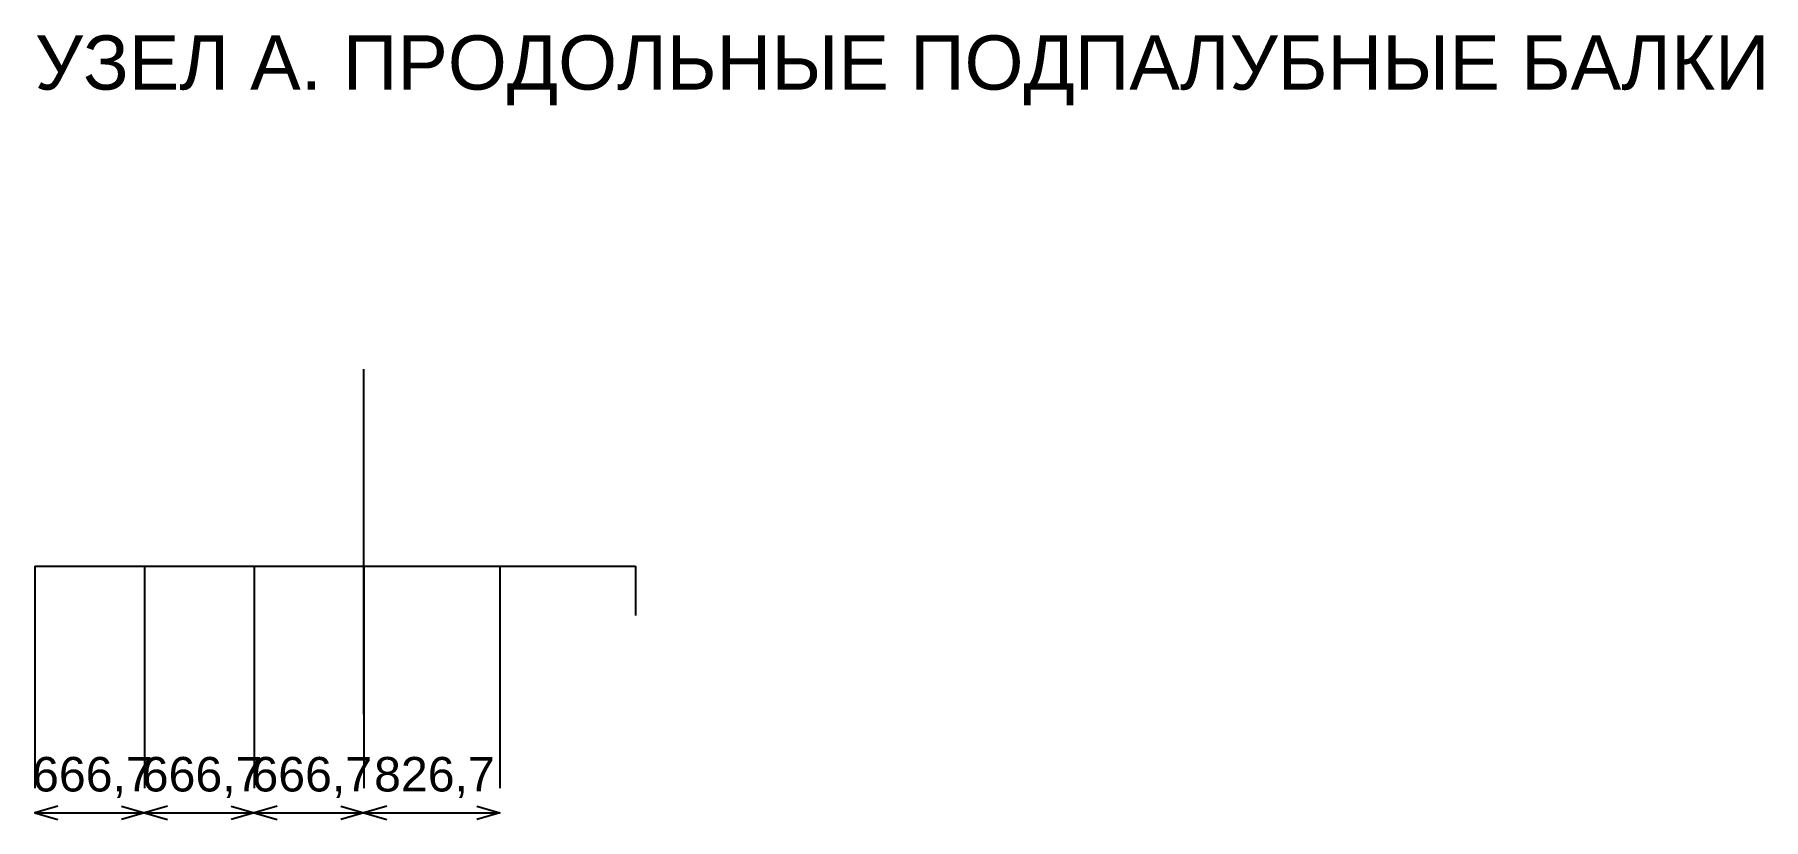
# Model space of a CAD drawing. Header units: millimetres. Extents: x -5500 to 166650, y -17240 to 192034.
# Drawn here: x -2 to 10512, y 74460 to 79235 of the extents above; entities that cross this region are included whole.
import ezdxf

# ---------------------------------------------------------------- set-up
doc = ezdxf.new("R2010")
doc.units = ezdxf.units.MM
for name, color, linetype in [('ARR_DETAIL_DIM', 2, 'Continuous'), ('ARR_DETAIL_HULL', 4, 'Continuous'), ('ARR_DETAIL_MEMBER', 4, 'Continuous'), ('ARR_DETAIL_TEXT', 7, 'Continuous')]:
    doc.layers.add(name, color=color, linetype=linetype)
doc.styles.add('RU', font='arial.ttf')

msp = doc.modelspace()

# ---------------------------------------------------------------- texts
at = {"layer": 'ARR_DETAIL_DIM', "style": 'RU'}
for s, p in [('666,7', (-17, 74630)), ('666,7', (650, 74630)), ('666,7', (1317, 74630)), ('826,7', (2063, 74630))]:
    msp.add_text(s, height=210, dxfattribs=at).set_placement(p)
at = {"layer": 'ARR_DETAIL_TEXT', "style": 'RU'}
msp.add_text('УЗЕЛ А. ПРОДОЛЬНЫЕ ПОДПАЛУБНЫЕ БАЛКИ', height=330, dxfattribs=at).set_placement((0, 78900))

# ---------------------------------------------------------------- linework, layer by layer
at = {"layer": 'ARR_DETAIL_DIM'}
for p, q in [((0, 76000), (0, 74650)), ((667, 76000), (667, 74650)), ((667, 76000), (667, 74650)), ((1333, 76000), (1333, 74650)), ((1333, 76000), (1333, 74650)), ((2000, 76000), (2000, 74650)), ((2000, 76000), (2000, 74650)), ((2827, 76000), (2827, 74650)), ((0, 74500), (667, 74500)), ((667, 74500), (1333, 74500)), ((1333, 74500), (2000, 74500)), ((2000, 74500), (2827, 74500))]:
    msp.add_line(p, q, dxfattribs=at)
for points in [[(140, 74540), (0, 74500), (140, 74460)], [(527, 74540), (667, 74500), (527, 74460)], [(807, 74540), (667, 74500), (807, 74460)], [(1193, 74540), (1333, 74500), (1193, 74460)], [(1473, 74540), (1333, 74500), (1473, 74460)], [(1860, 74540), (2000, 74500), (1860, 74460)], [(2140, 74540), (2000, 74500), (2140, 74460)], [(2687, 74540), (2827, 74500), (2687, 74460)]]:
    msp.add_lwpolyline(points, dxfattribs=at)
at = {"layer": 'ARR_DETAIL_HULL'}
for p, q in [((2000, 75100), (2000, 77200)), ((0, 76000), (3653, 76000))]:
    msp.add_line(p, q, dxfattribs=at)
at = {"layer": 'ARR_DETAIL_MEMBER'}
for p, q in [((667, 76000), (667, 75700)), ((1333, 76000), (1333, 75700)), ((2827, 76000), (2827, 75700)), ((3653, 76000), (3653, 75700))]:
    msp.add_line(p, q, dxfattribs=at)

msp.set_redraw_order([(e.dxf.handle, doc.entitydb.next_handle()) for e in msp.query("TEXT MTEXT ATTDEF DIMENSION ARC_DIMENSION")])  # texts and dimensions are drawn at this point

doc.saveas('drawing.dxf')
